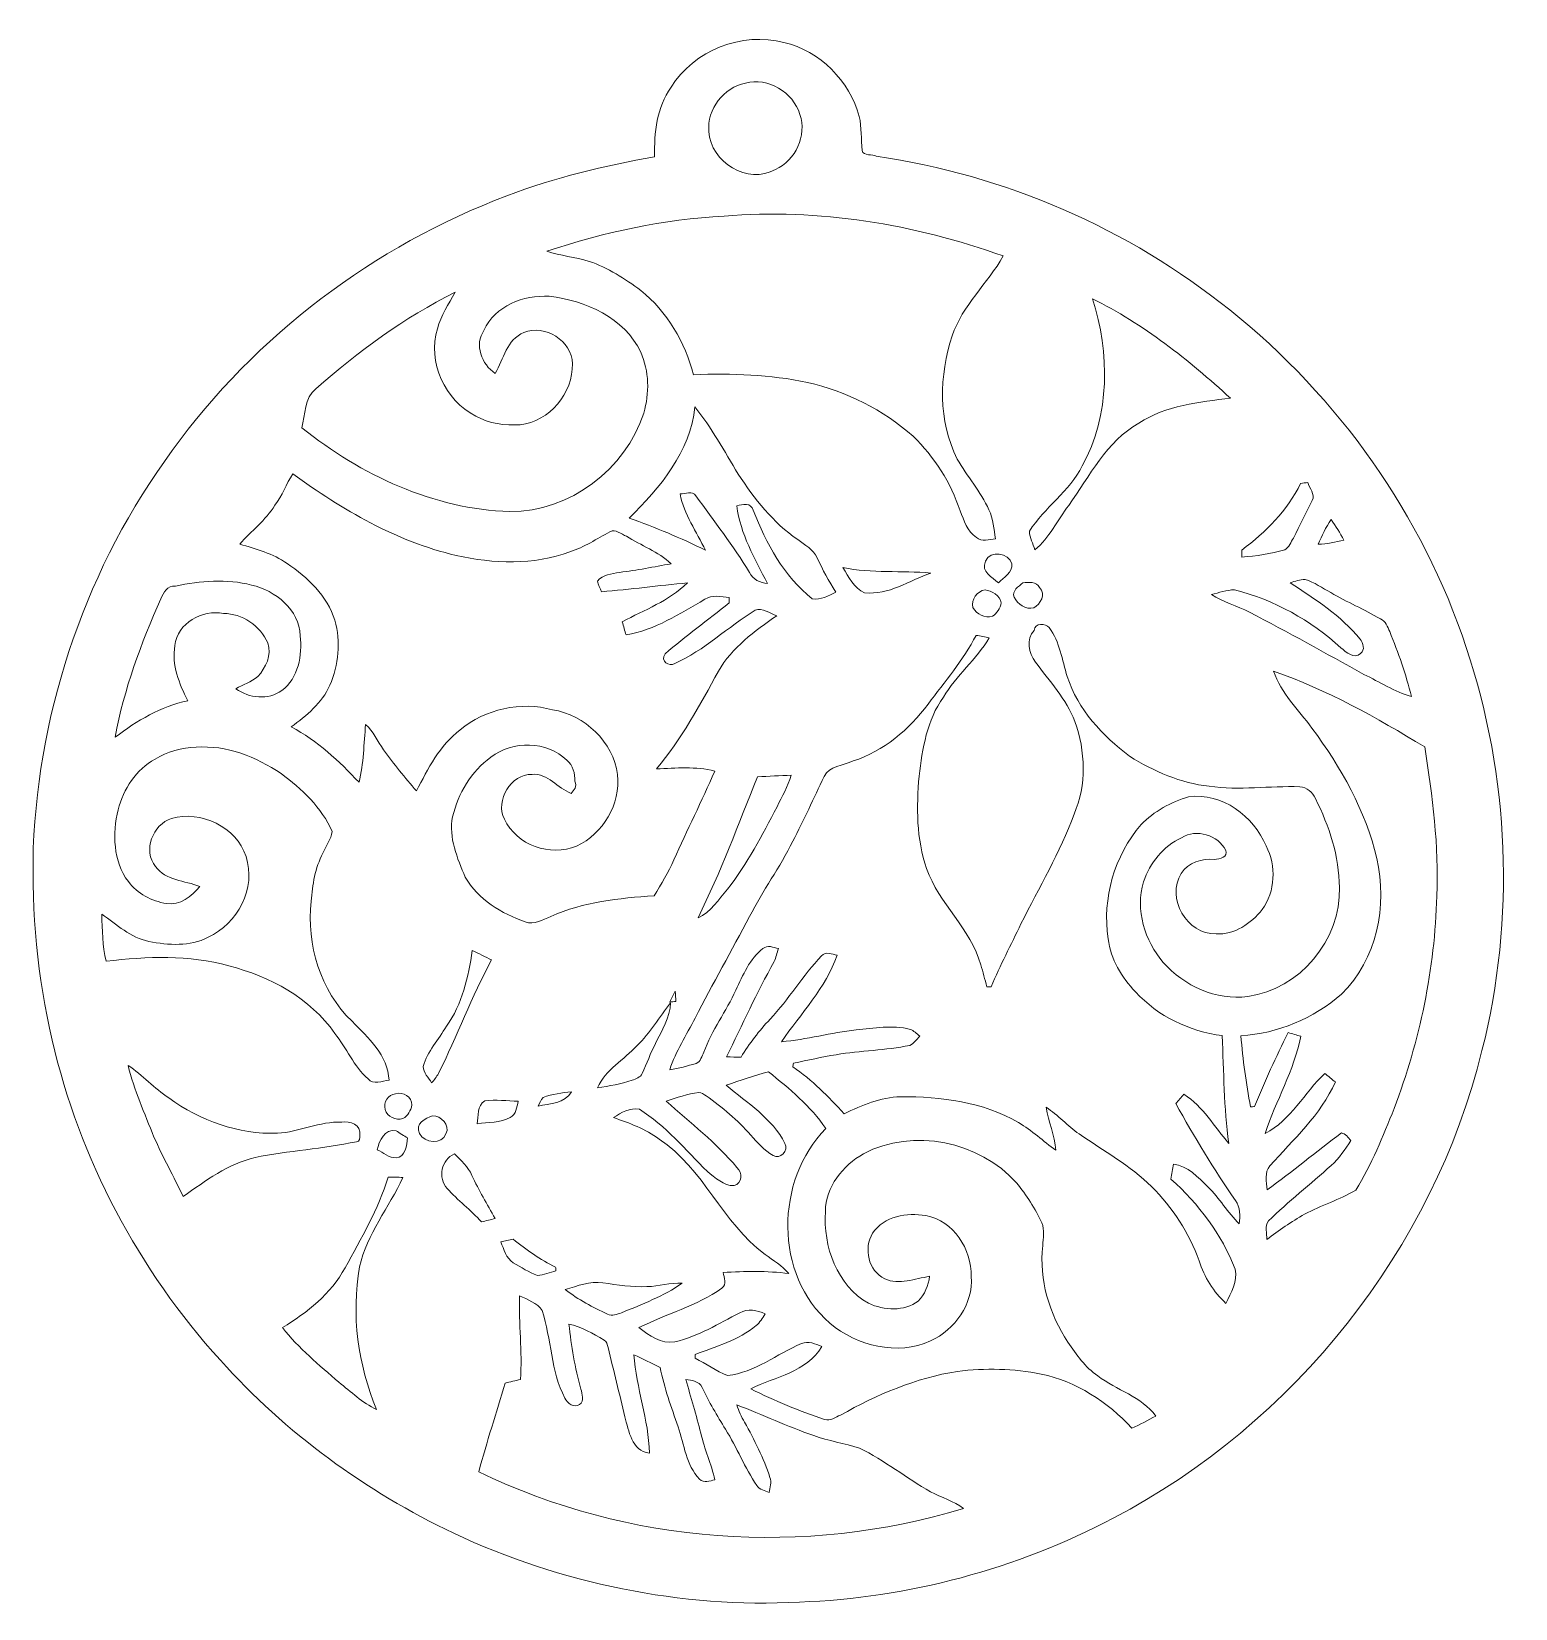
# Model space of a CAD drawing. Header units: centimetres. Extents: x -15.2 to 15.4, y -16.2 to 16.3.
import ezdxf

# ---------------------------------------------------------------- set-up
doc = ezdxf.new("R2010")
doc.units = ezdxf.units.CM
doc.header["$MEASUREMENT"] = 0
doc.layers.add('Layer 1', color=7, linetype='Continuous')

msp = doc.modelspace()

# ---------------------------------------------------------------- linework, layer by layer
at = {"layer": 'Layer 1', "color": 253, "lineweight": 9}
for points, knots in [([(-1.9991, 15.10777), (-1.53308, 15.87329), (-0.5386, 16.25571), (0.32324, 16.02958), (0.32324, 16.02958), (1.0683, 15.85918), (1.66979, 15.23688), (1.87475, 14.5091), (1.87475, 14.5091), (1.92591, 14.27944), (1.90686, 14.04132), (1.93473, 13.80884), (1.93473, 13.80884), (1.95272, 13.68008), (2.15521, 13.74287), (2.22436, 13.69066), (2.22436, 13.69066), (4.87195, 13.30331), (7.41232, 12.20229), (9.49723, 10.52377), (9.49723, 10.52377), (11.73984, 8.7366), (13.46351, 6.29891), (14.36698, 3.57476), (14.36698, 3.57476), (15.25562, 0.91587), (15.37839, -2.00231), (14.68942, -4.72117), (14.68942, -4.72117), (13.684, -8.81657), (10.83073, -12.39586), (7.09834, -14.34601), (7.09834, -14.34601), (5.11114, -15.39129), (2.88899, -15.99594), (0.64356, -16.07392), (0.64356, -16.07392), (-1.79872, -16.20549), (-4.26146, -15.6901), (-6.47409, -14.65716), (-6.47409, -14.65716), (-8.28595, -13.79815), (-9.93413, -12.58812), (-11.27574, -11.09587), (-11.27574, -11.09587), (-12.96308, -9.2392), (-14.17099, -6.94897), (-14.73896, -4.50456), (-14.73896, -4.50456), (-15.03918, -3.21128), (-15.16194, -1.87884), (-15.12526, -0.55274), (-15.12526, -0.55274), (-15.01166, 2.37743), (-14.00519, 5.26668), (-12.26811, 7.62994), (-12.26811, 7.62994), (-10.55184, 10.00484), (-8.11379, 11.83787), (-5.37695, 12.87363), (-5.37695, 12.87363), (-4.39693, 13.25216), (-3.37141, 13.49275), (-2.33953, 13.67972), (-2.33953, 13.67972), (-2.34694, 14.1722), (-2.29826, 14.69678), (-1.9991, 15.10777), (-1.9991, 15.10777), (-1.9991, 15.10777), (-1.9991, 15.10777), (-1.9991, 15.10777)], [0, 0, 0, 0, 0.05263158, 0.05263158, 0.05263158, 0.05263158, 0.10526316, 0.10526316, 0.10526316, 0.10526316, 0.15789474, 0.15789474, 0.15789474, 0.15789474, 0.21052632, 0.21052632, 0.21052632, 0.21052632, 0.26315789, 0.26315789, 0.26315789, 0.26315789, 0.31578947, 0.31578947, 0.31578947, 0.31578947, 0.36842105, 0.36842105, 0.36842105, 0.36842105, 0.42105263, 0.42105263, 0.42105263, 0.42105263, 0.47368421, 0.47368421, 0.47368421, 0.47368421, 0.52631579, 0.52631579, 0.52631579, 0.52631579, 0.57894737, 0.57894737, 0.57894737, 0.57894737, 0.63157895, 0.63157895, 0.63157895, 0.63157895, 0.68421053, 0.68421053, 0.68421053, 0.68421053, 0.73684211, 0.73684211, 0.73684211, 0.73684211, 0.78947368, 0.78947368, 0.78947368, 0.78947368, 0.84210526, 0.84210526, 0.84210526, 0.84210526, 0.89473684, 0.89473684, 0.89473684, 0.89473684, 1, 1, 1, 1]), ([(-0.46981, 15.1942), (-0.91995, 15.10424), (-1.26356, 14.65515), (-1.22122, 14.19725), (-1.22122, 14.19725), (-1.19159, 13.56331), (-0.41689, 13.09411), (0.14791, 13.4169), (0.14791, 13.4169), (0.56665, 13.60282), (0.79913, 14.11576), (0.65097, 14.55108), (0.65097, 14.55108), (0.5148, 15.00229), (-0.0052, 15.32402), (-0.46981, 15.1942), (-0.46981, 15.1942), (-0.46981, 15.1942), (-0.46981, 15.1942), (-0.46981, 15.1942)], [0, 0, 0, 0, 0.16666667, 0.16666667, 0.16666667, 0.16666667, 0.33333333, 0.33333333, 0.33333333, 0.33333333, 0.5, 0.5, 0.5, 0.5, 0.66666667, 0.66666667, 0.66666667, 0.66666667, 1, 1, 1, 1]), ([(-0.90831, 12.45594), (-2.15221, 12.39067), (-3.37776, 12.12291), (-4.55886, 11.7338), (-4.55886, 11.7338), (-4.27487, 11.63502), (-3.96972, 11.62091), (-3.68538, 11.52319), (-3.68538, 11.52319), (-3.29591, 11.39831), (-2.95231, 11.16512), (-2.62457, 10.927), (-2.62457, 10.927), (-2.07742, 10.49167), (-1.71758, 9.85843), (-1.5352, 9.18992), (-1.5352, 9.18992), (-0.75203, 9.22343), (0.03925, 9.19521), (0.80831, 9.03223), (0.80831, 9.03223), (1.60629, 8.84349), (2.36795, 8.47202), (2.98106, 7.92345), (2.98106, 7.92345), (3.42521, 7.50223), (3.75259, 6.96742), (3.9505, 6.38957), (3.9505, 6.38957), (4.02776, 6.18884), (4.0969, 5.968), (4.2867, 5.84206), (4.2867, 5.84206), (4.39323, 5.73481), (4.54916, 5.80431), (4.67969, 5.81172), (4.67969, 5.81172), (4.64265, 6.01245), (4.63171, 6.22447), (4.54316, 6.41179), (4.54316, 6.41179), (4.37172, 6.7868), (4.09162, 7.09759), (3.89123, 7.45602), (3.89123, 7.45602), (3.49365, 8.23707), (3.51658, 9.17616), (3.78469, 9.9939), (3.78469, 9.9939), (3.99812, 10.62114), (4.51741, 11.07058), (4.83668, 11.63608), (4.83668, 11.63608), (3.00294, 12.28978), (1.03796, 12.62315), (-0.90831, 12.45594), (-0.90831, 12.45594), (-0.90831, 12.45594), (-0.90831, 12.45594), (-0.90831, 12.45594)], [0, 0, 0, 0, 0.0625, 0.0625, 0.0625, 0.0625, 0.125, 0.125, 0.125, 0.125, 0.1875, 0.1875, 0.1875, 0.1875, 0.25, 0.25, 0.25, 0.25, 0.3125, 0.3125, 0.3125, 0.3125, 0.375, 0.375, 0.375, 0.375, 0.4375, 0.4375, 0.4375, 0.4375, 0.5, 0.5, 0.5, 0.5, 0.5625, 0.5625, 0.5625, 0.5625, 0.625, 0.625, 0.625, 0.625, 0.6875, 0.6875, 0.6875, 0.6875, 0.75, 0.75, 0.75, 0.75, 0.8125, 0.8125, 0.8125, 0.8125, 0.875, 0.875, 0.875, 0.875, 1, 1, 1, 1]), ([(-9.3076, 8.90311), (-9.55137, 8.71191), (-9.52879, 8.37112), (-9.59793, 8.09631), (-9.59793, 8.09631), (-8.37944, 7.12829), (-6.89213, 6.42026), (-5.31556, 6.37511), (-5.31556, 6.37511), (-4.08896, 6.36946), (-2.93184, 7.23976), (-2.56178, 8.40217), (-2.56178, 8.40217), (-2.44254, 8.80857), (-2.45066, 9.26471), (-2.62352, 9.65453), (-2.62352, 9.65453), (-2.95971, 10.36855), (-3.76158, 10.71956), (-4.50735, 10.80529), (-4.50735, 10.80529), (-5.03793, 10.83598), (-5.61789, 10.61197), (-5.85002, 10.1022), (-5.85002, 10.1022), (-6.05428, 9.81328), (-5.89694, 9.39912), (-5.61966, 9.21814), (-5.61966, 9.21814), (-5.44891, 9.51412), (-5.38189, 9.91453), (-5.03122, 10.05987), (-5.03122, 10.05987), (-4.59096, 10.23449), (-4.04592, 9.89406), (-4.02969, 9.41711), (-4.02969, 9.41711), (-4.01452, 8.81421), (-4.49994, 8.22754), (-5.10707, 8.16087), (-5.10707, 8.16087), (-5.41752, 8.1457), (-5.74631, 8.18133), (-6.01865, 8.34149), (-6.01865, 8.34149), (-6.65612, 8.65828), (-7.02054, 9.45309), (-6.80711, 10.13924), (-6.80711, 10.13924), (-6.73973, 10.41265), (-6.57674, 10.64301), (-6.44586, 10.88749), (-6.44586, 10.88749), (-7.48903, 10.37031), (-8.43588, 9.67111), (-9.3076, 8.90311), (-9.3076, 8.90311), (-9.3076, 8.90311), (-9.3076, 8.90311), (-9.3076, 8.90311)], [0, 0, 0, 0, 0.0625, 0.0625, 0.0625, 0.0625, 0.125, 0.125, 0.125, 0.125, 0.1875, 0.1875, 0.1875, 0.1875, 0.25, 0.25, 0.25, 0.25, 0.3125, 0.3125, 0.3125, 0.3125, 0.375, 0.375, 0.375, 0.375, 0.4375, 0.4375, 0.4375, 0.4375, 0.5, 0.5, 0.5, 0.5, 0.5625, 0.5625, 0.5625, 0.5625, 0.625, 0.625, 0.625, 0.625, 0.6875, 0.6875, 0.6875, 0.6875, 0.75, 0.75, 0.75, 0.75, 0.8125, 0.8125, 0.8125, 0.8125, 0.875, 0.875, 0.875, 0.875, 1, 1, 1, 1]), ([(6.67042, 10.75661), (7.03625, 9.63971), (7.03414, 8.36054), (6.46405, 7.31349), (6.46405, 7.31349), (6.20123, 6.78786), (5.68265, 6.45942), (5.37361, 5.96835), (5.37361, 5.96835), (5.37714, 5.8343), (5.44946, 5.71329), (5.48897, 5.587), (5.48897, 5.587), (5.78389, 5.83641), (5.95534, 6.1966), (6.18359, 6.50211), (6.18359, 6.50211), (6.6161, 7.10218), (6.95617, 7.82008), (7.62822, 8.19473), (7.62822, 8.19473), (8.18771, 8.5648), (8.86858, 8.62936), (9.51593, 8.70697), (9.51593, 8.70697), (8.65127, 9.49225), (7.72382, 10.23873), (6.67042, 10.75661), (6.67042, 10.75661), (6.67042, 10.75661), (6.67042, 10.75661), (6.67042, 10.75661)], [0, 0, 0, 0, 0.11111111, 0.11111111, 0.11111111, 0.11111111, 0.22222222, 0.22222222, 0.22222222, 0.22222222, 0.33333333, 0.33333333, 0.33333333, 0.33333333, 0.44444444, 0.44444444, 0.44444444, 0.44444444, 0.55555556, 0.55555556, 0.55555556, 0.55555556, 0.66666667, 0.66666667, 0.66666667, 0.66666667, 0.77777778, 0.77777778, 0.77777778, 0.77777778, 1, 1, 1, 1]), ([(-1.51262, 8.53164), (-1.59693, 7.60242), (-2.22946, 6.86758), (-2.86305, 6.23929), (-2.86305, 6.23929), (-2.32648, 6.05126), (-1.80119, 5.83148), (-1.29178, 5.57853), (-1.29178, 5.57853), (-1.48087, 5.95777), (-1.72676, 6.31725), (-1.81601, 6.73776), (-1.81601, 6.73776), (-1.70735, 6.73811), (-1.56271, 6.81361), (-1.49039, 6.70072), (-1.49039, 6.70072), (-1.11257, 6.18108), (-0.72663, 5.66673), (-0.38444, 5.12239), (-0.38444, 5.12239), (-0.31635, 4.97493), (-0.16854, 4.90755), (-0.0119, 4.8945), (-0.0119, 4.8945), (-0.28742, 5.39897), (-0.56576, 5.91438), (-0.64937, 6.49258), (-0.64937, 6.49258), (-0.52802, 6.52821), (-0.35127, 6.56243), (-0.30718, 6.40121), (-0.30718, 6.40121), (-0.04506, 5.71576), (0.32465, 5.04513), (0.90532, 4.57911), (0.90532, 4.57911), (1.07359, 4.55089), (1.24751, 4.63732), (1.39392, 4.7167), (1.39392, 4.7167), (1.24646, 4.94142), (1.11981, 5.17813), (1.00586, 5.4212), (1.00586, 5.4212), (0.92825, 5.59547), (0.75292, 5.68895), (0.60687, 5.79655), (0.60687, 5.79655), (0.09993, 6.14404), (-0.28531, 6.63687), (-0.61762, 7.14698), (-0.61762, 7.14698), (-0.90655, 7.61406), (-1.16231, 8.10548), (-1.51262, 8.53164), (-1.51262, 8.53164), (-1.51262, 8.53164), (-1.51262, 8.53164), (-1.51262, 8.53164)], [0, 0, 0, 0, 0.0625, 0.0625, 0.0625, 0.0625, 0.125, 0.125, 0.125, 0.125, 0.1875, 0.1875, 0.1875, 0.1875, 0.25, 0.25, 0.25, 0.25, 0.3125, 0.3125, 0.3125, 0.3125, 0.375, 0.375, 0.375, 0.375, 0.4375, 0.4375, 0.4375, 0.4375, 0.5, 0.5, 0.5, 0.5, 0.5625, 0.5625, 0.5625, 0.5625, 0.625, 0.625, 0.625, 0.625, 0.6875, 0.6875, 0.6875, 0.6875, 0.75, 0.75, 0.75, 0.75, 0.8125, 0.8125, 0.8125, 0.8125, 0.875, 0.875, 0.875, 0.875, 1, 1, 1, 1]), ([(-10.1532, 6.50281), (-10.34617, 6.19554), (-10.63933, 5.974), (-10.87569, 5.70342), (-10.87569, 5.70342), (-10.54091, 5.60499), (-10.1913, 5.51221), (-9.90414, 5.30478), (-9.90414, 5.30478), (-9.47728, 5.02114), (-9.07512, 4.63803), (-8.91883, 4.13603), (-8.91883, 4.13603), (-8.79607, 3.69717), (-8.84192, 3.21492), (-9.02326, 2.79865), (-9.02326, 2.79865), (-9.18201, 2.42999), (-9.50656, 2.17705), (-9.8156, 1.93998), (-9.8156, 1.93998), (-9.27514, 1.66094), (-8.83558, 1.2369), (-8.42, 0.80051), (-8.42, 0.80051), (-8.32616, 1.19104), (-8.32475, 1.59497), (-8.28595, 1.99219), (-8.28595, 1.99219), (-8.12261, 1.85038), (-8.04254, 1.64083), (-7.91589, 1.46973), (-7.91589, 1.46973), (-7.70563, 1.17622), (-7.47668, 0.89576), (-7.23961, 0.62377), (-7.23961, 0.62377), (-7.00219, 1.08062), (-6.76336, 1.56251), (-6.34109, 1.87966), (-6.34109, 1.87966), (-5.82251, 2.31287), (-5.09226, 2.47268), (-4.43926, 2.29417), (-4.43926, 2.29417), (-3.77781, 2.18834), (-3.18796, 1.63377), (-3.10224, 0.96032), (-3.10224, 0.96032), (-3.03521, 0.35354), (-3.39681, -0.25853), (-3.94608, -0.51217), (-3.94608, -0.51217), (-4.4883, -0.73972), (-5.17692, -0.49207), (-5.43127, 0.03957), (-5.43127, 0.03957), (-5.62319, 0.42974), (-5.30075, 0.97302), (-4.86189, 0.9642), (-4.86189, 0.9642), (-4.53451, 0.99136), (-4.33484, 0.67916), (-4.05897, 0.57403), (-4.05897, 0.57403), (-3.99335, 0.63576), (-3.92879, 0.71831), (-3.98065, 0.82238), (-3.98065, 0.82238), (-3.97677, 0.97972), (-4.01522, 1.154), (-4.1454, 1.25524), (-4.1454, 1.25524), (-4.55497, 1.66023), (-5.26088, 1.66376), (-5.7075, 1.31592), (-5.7075, 1.31592), (-6.11143, 1.02841), (-6.38377, 0.57262), (-6.49631, 0.09319), (-6.49631, 0.09319), (-6.58345, -0.34355), (-6.39894, -0.76088), (-6.2342, -1.15282), (-6.2342, -1.15282), (-5.97208, -1.61178), (-5.48913, -1.90212), (-5.00089, -2.07145), (-5.00089, -2.07145), (-4.81815, -2.14412), (-4.6407, -2.02206), (-4.47525, -1.96068), (-4.47525, -1.96068), (-3.8085, -1.658), (-3.07013, -1.58497), (-2.34835, -1.53347), (-2.34835, -1.53347), (-2.1963, -1.2964), (-2.06189, -1.0484), (-1.94089, -0.7944), (-1.94089, -0.7944), (-1.6689, -0.18303), (-1.36763, 0.41563), (-1.10199, 1.02946), (-1.10199, 1.02946), (-1.49322, 1.13918), (-1.90032, 1.08732), (-2.30037, 1.07885), (-2.30037, 1.07885), (-1.78391, 1.68598), (-1.40573, 2.39225), (-1.02473, 3.08757), (-1.02473, 3.08757), (-0.74603, 3.57723), (-0.27719, 3.91378), (0.17472, 4.23057), (0.17472, 4.23057), (0.03219, 4.27502), (-0.11774, 4.39708), (-0.27049, 4.34593), (-0.27049, 4.34593), (-0.8307, 3.99562), (-1.31612, 3.52043), (-1.92219, 3.24526), (-1.92219, 3.24526), (-2.03967, 3.17224), (-2.22876, 3.29712), (-2.12398, 3.44493), (-2.12398, 3.44493), (-1.69994, 3.81253), (-1.24098, 4.13779), (-0.80742, 4.4941), (-0.80742, 4.4941), (-0.80636, 4.52161), (-0.80389, 4.57594), (-0.80248, 4.6031), (-0.80248, 4.6031), (-0.96899, 4.62392), (-1.15349, 4.66731), (-1.30377, 4.56853), (-1.30377, 4.56853), (-1.81636, 4.27149), (-2.33353, 3.93847), (-2.92655, 3.8337), (-2.92655, 3.8337), (-2.95054, 3.92295), (-2.98017, 4.01608), (-3.00346, 4.10357), (-3.00346, 4.10357), (-2.54661, 4.35404), (-2.04214, 4.53078), (-1.6629, 4.90508), (-1.6629, 4.90508), (-2.25345, 4.85393), (-2.84047, 4.76997), (-3.43138, 4.72481), (-3.43138, 4.72481), (-3.46242, 4.79607), (-3.4977, 4.86628), (-3.51499, 4.94212), (-3.51499, 4.94212), (-3.40704, 5.08041), (-3.21971, 5.09311), (-3.06026, 5.12274), (-3.06026, 5.12274), (-2.7043, 5.16684), (-2.35223, 5.23387), (-1.99981, 5.29984), (-1.99981, 5.29984), (-2.26439, 5.55102), (-2.61505, 5.6759), (-2.92056, 5.8664), (-2.92056, 5.8664), (-3.02709, 5.90238), (-3.14104, 6.03044), (-3.25816, 5.95953), (-3.25816, 5.95953), (-3.52804, 5.81384), (-3.78662, 5.63956), (-4.08225, 5.54643), (-4.08225, 5.54643), (-4.82838, 5.26562), (-5.65494, 5.29878), (-6.42258, 5.472), (-6.42258, 5.472), (-7.65695, 5.75598), (-8.76996, 6.41356), (-9.78385, 7.15192), (-9.78385, 7.15192), (-9.91896, 6.94202), (-10.00398, 6.70425), (-10.1532, 6.50281), (-10.1532, 6.50281), (-10.1532, 6.50281), (-10.1532, 6.50281), (-10.1532, 6.50281)], [0, 0, 0, 0, 0.02, 0.02, 0.02, 0.02, 0.04, 0.04, 0.04, 0.04, 0.06, 0.06, 0.06, 0.06, 0.08, 0.08, 0.08, 0.08, 0.1, 0.1, 0.1, 0.1, 0.12, 0.12, 0.12, 0.12, 0.14, 0.14, 0.14, 0.14, 0.16, 0.16, 0.16, 0.16, 0.18, 0.18, 0.18, 0.18, 0.2, 0.2, 0.2, 0.2, 0.22, 0.22, 0.22, 0.22, 0.24, 0.24, 0.24, 0.24, 0.26, 0.26, 0.26, 0.26, 0.28, 0.28, 0.28, 0.28, 0.3, 0.3, 0.3, 0.3, 0.32, 0.32, 0.32, 0.32, 0.34, 0.34, 0.34, 0.34, 0.36, 0.36, 0.36, 0.36, 0.38, 0.38, 0.38, 0.38, 0.4, 0.4, 0.4, 0.4, 0.42, 0.42, 0.42, 0.42, 0.44, 0.44, 0.44, 0.44, 0.46, 0.46, 0.46, 0.46, 0.48, 0.48, 0.48, 0.48, 0.5, 0.5, 0.5, 0.5, 0.52, 0.52, 0.52, 0.52, 0.54, 0.54, 0.54, 0.54, 0.56, 0.56, 0.56, 0.56, 0.58, 0.58, 0.58, 0.58, 0.6, 0.6, 0.6, 0.6, 0.62, 0.62, 0.62, 0.62, 0.64, 0.64, 0.64, 0.64, 0.66, 0.66, 0.66, 0.66, 0.68, 0.68, 0.68, 0.68, 0.7, 0.7, 0.7, 0.7, 0.72, 0.72, 0.72, 0.72, 0.74, 0.74, 0.74, 0.74, 0.76, 0.76, 0.76, 0.76, 0.78, 0.78, 0.78, 0.78, 0.8, 0.8, 0.8, 0.8, 0.82, 0.82, 0.82, 0.82, 0.84, 0.84, 0.84, 0.84, 0.86, 0.86, 0.86, 0.86, 0.88, 0.88, 0.88, 0.88, 0.9, 0.9, 0.9, 0.9, 0.92, 0.92, 0.92, 0.92, 0.94, 0.94, 0.94, 0.94, 0.96, 0.96, 0.96, 0.96, 1, 1, 1, 1]), ([(10.95562, 6.95084), (10.68645, 6.39274), (10.23842, 5.95036), (9.7477, 5.58277), (9.7477, 5.58277), (9.74594, 5.53373), (9.74488, 5.48469), (9.74382, 5.43566), (9.74382, 5.43566), (10.04298, 5.46106), (10.34249, 5.50375), (10.63106, 5.58876), (10.63106, 5.58876), (10.72067, 5.63956), (10.75841, 5.74469), (10.80745, 5.82936), (10.80745, 5.82936), (10.9348, 6.08795), (11.07062, 6.343), (11.19515, 6.60335), (11.19515, 6.60335), (11.2643, 6.73), (11.13306, 6.85524), (11.10766, 6.97518), (11.10766, 6.97518), (11.05651, 6.96707), (11.00606, 6.95895), (10.95562, 6.95084), (10.95562, 6.95084), (10.95562, 6.95084), (10.95562, 6.95084), (10.95562, 6.95084)], [0, 0, 0, 0, 0.11111111, 0.11111111, 0.11111111, 0.11111111, 0.22222222, 0.22222222, 0.22222222, 0.22222222, 0.33333333, 0.33333333, 0.33333333, 0.33333333, 0.44444444, 0.44444444, 0.44444444, 0.44444444, 0.55555556, 0.55555556, 0.55555556, 0.55555556, 0.66666667, 0.66666667, 0.66666667, 0.66666667, 0.77777778, 0.77777778, 0.77777778, 0.77777778, 1, 1, 1, 1]), ([(11.58356, 6.20824), (11.4742, 6.05161), (11.39659, 5.87628), (11.31933, 5.70271), (11.31933, 5.70271), (11.49889, 5.70306), (11.67493, 5.74363), (11.8485, 5.78703), (11.8485, 5.78703), (11.77124, 5.93413), (11.6781, 6.07207), (11.58356, 6.20824), (11.58356, 6.20824), (11.58356, 6.20824), (11.58356, 6.20824), (11.58356, 6.20824)], [0, 0, 0, 0, 0.2, 0.2, 0.2, 0.2, 0.4, 0.4, 0.4, 0.4, 0.6, 0.6, 0.6, 0.6, 1, 1, 1, 1]), ([(4.47402, 5.35099), (4.37066, 5.13121), (4.61301, 5.02326), (4.73825, 4.90649), (4.73825, 4.90649), (4.84549, 5.01656), (5.03142, 5.11992), (5.01553, 5.29913), (5.01553, 5.29913), (4.95062, 5.52668), (4.56645, 5.59159), (4.47402, 5.35099), (4.47402, 5.35099), (4.47402, 5.35099), (4.47402, 5.35099), (4.47402, 5.35099)], [0, 0, 0, 0, 0.2, 0.2, 0.2, 0.2, 0.4, 0.4, 0.4, 0.4, 0.6, 0.6, 0.6, 0.6, 1, 1, 1, 1]), ([(1.53397, 5.22082), (1.65991, 5.03243), (1.76116, 4.7929), (1.98376, 4.70329), (1.98376, 4.70329), (2.47872, 4.64649), (2.89922, 4.95518), (3.34654, 5.10863), (3.34654, 5.10863), (2.74294, 5.16085), (2.13263, 5.10193), (1.53397, 5.22082), (1.53397, 5.22082), (1.53397, 5.22082), (1.53397, 5.22082), (1.53397, 5.22082)], [0, 0, 0, 0, 0.2, 0.2, 0.2, 0.2, 0.4, 0.4, 0.4, 0.4, 0.6, 0.6, 0.6, 0.6, 1, 1, 1, 1]), ([(-12.19932, 4.84158), (-12.37147, 4.85675), (-12.44203, 4.70294), (-12.49953, 4.57735), (-12.49953, 4.57735), (-12.90593, 3.66366), (-13.26118, 2.71892), (-13.43933, 1.73184), (-13.43933, 1.73184), (-12.9913, 2.06945), (-12.50306, 2.3612), (-11.94849, 2.48009), (-11.94849, 2.48009), (-12.12171, 2.83004), (-12.28292, 3.21633), (-12.20955, 3.61603), (-12.20955, 3.61603), (-12.1651, 4.08064), (-11.6451, 4.36145), (-11.21154, 4.27573), (-11.21154, 4.27573), (-10.82348, 4.27819), (-10.45236, 4.02455), (-10.30208, 3.6693), (-10.30208, 3.6693), (-10.21212, 3.42024), (-10.33981, 3.15918), (-10.50669, 2.9768), (-10.50669, 2.9768), (-10.63757, 2.86391), (-10.8062, 2.80888), (-10.95719, 2.72844), (-10.95719, 2.72844), (-10.68272, 2.52983), (-10.29361, 2.48891), (-10.00892, 2.69105), (-10.00892, 2.69105), (-9.67024, 2.94752), (-9.58806, 3.41812), (-9.63039, 3.81711), (-9.63039, 3.81711), (-9.65156, 4.35545), (-10.14121, 4.74704), (-10.63298, 4.86239), (-10.63298, 4.86239), (-11.14486, 4.99292), (-11.68744, 4.95165), (-12.19932, 4.84158), (-12.19932, 4.84158), (-12.19932, 4.84158), (-12.19932, 4.84158), (-12.19932, 4.84158)], [0, 0, 0, 0, 0.07142857, 0.07142857, 0.07142857, 0.07142857, 0.14285714, 0.14285714, 0.14285714, 0.14285714, 0.21428571, 0.21428571, 0.21428571, 0.21428571, 0.28571429, 0.28571429, 0.28571429, 0.28571429, 0.35714286, 0.35714286, 0.35714286, 0.35714286, 0.42857143, 0.42857143, 0.42857143, 0.42857143, 0.5, 0.5, 0.5, 0.5, 0.57142857, 0.57142857, 0.57142857, 0.57142857, 0.64285714, 0.64285714, 0.64285714, 0.64285714, 0.71428571, 0.71428571, 0.71428571, 0.71428571, 0.78571429, 0.78571429, 0.78571429, 0.78571429, 0.85714286, 0.85714286, 0.85714286, 0.85714286, 1, 1, 1, 1]), ([(5.24238, 4.90684), (5.157, 4.831), (5.0046, 4.74457), (5.06386, 4.6091), (5.06386, 4.6091), (5.1316, 4.46587), (5.29706, 4.34805), (5.46322, 4.39391), (5.46322, 4.39391), (5.60468, 4.46905), (5.72145, 4.67084), (5.5821, 4.80842), (5.5821, 4.80842), (5.52778, 4.9386), (5.35033, 4.92237), (5.24238, 4.90684), (5.24238, 4.90684), (5.24238, 4.90684), (5.24238, 4.90684), (5.24238, 4.90684)], [0, 0, 0, 0, 0.16666667, 0.16666667, 0.16666667, 0.16666667, 0.33333333, 0.33333333, 0.33333333, 0.33333333, 0.5, 0.5, 0.5, 0.5, 0.66666667, 0.66666667, 0.66666667, 0.66666667, 1, 1, 1, 1]), ([(10.74395, 4.91002), (11.25583, 4.56959), (11.78535, 4.23092), (12.17905, 3.74938), (12.17905, 3.74938), (12.24396, 3.67036), (12.29053, 3.52431), (12.19104, 3.45587), (12.19104, 3.45587), (12.06263, 3.31617), (11.89365, 3.4848), (11.78641, 3.56946), (11.78641, 3.56946), (11.16869, 4.14167), (10.41199, 4.55195), (9.59776, 4.76256), (9.59776, 4.76256), (9.43443, 4.76185), (9.27675, 4.70435), (9.1201, 4.66413), (9.1201, 4.66413), (9.36705, 4.51456), (9.6468, 4.43306), (9.90293, 4.30183), (9.90293, 4.30183), (10.69915, 3.89473), (11.47632, 3.45199), (12.26089, 3.02336), (12.26089, 3.02336), (12.58227, 2.86356), (12.8906, 2.66882), (13.23703, 2.56546), (13.23703, 2.56546), (13.12837, 3.02407), (12.96363, 3.46645), (12.79147, 3.90425), (12.79147, 3.90425), (12.74914, 4.00514), (12.70398, 4.11698), (12.5978, 4.16636), (12.5978, 4.16636), (12.26724, 4.3618), (11.91129, 4.50962), (11.58074, 4.70506), (11.58074, 4.70506), (11.40647, 4.80031), (11.23995, 4.91919), (11.04875, 4.97705), (11.04875, 4.97705), (10.94256, 4.96823), (10.84343, 4.94283), (10.74395, 4.91002), (10.74395, 4.91002), (10.74395, 4.91002), (10.74395, 4.91002), (10.74395, 4.91002)], [0, 0, 0, 0, 0.06666667, 0.06666667, 0.06666667, 0.06666667, 0.13333333, 0.13333333, 0.13333333, 0.13333333, 0.2, 0.2, 0.2, 0.2, 0.26666667, 0.26666667, 0.26666667, 0.26666667, 0.33333333, 0.33333333, 0.33333333, 0.33333333, 0.4, 0.4, 0.4, 0.4, 0.46666667, 0.46666667, 0.46666667, 0.46666667, 0.53333333, 0.53333333, 0.53333333, 0.53333333, 0.6, 0.6, 0.6, 0.6, 0.66666667, 0.66666667, 0.66666667, 0.66666667, 0.73333333, 0.73333333, 0.73333333, 0.73333333, 0.8, 0.8, 0.8, 0.8, 0.86666667, 0.86666667, 0.86666667, 0.86666667, 1, 1, 1, 1]), ([(4.46308, 4.76256), (4.29904, 4.7354), (4.17134, 4.56747), (4.21367, 4.39779), (4.21367, 4.39779), (4.28775, 4.25915), (4.4585, 4.17836), (4.61443, 4.21858), (4.61443, 4.21858), (4.70686, 4.28137), (4.77494, 4.38262), (4.7954, 4.49268), (4.7954, 4.49268), (4.77071, 4.64579), (4.60103, 4.74421), (4.46308, 4.76256), (4.46308, 4.76256), (4.46308, 4.76256), (4.46308, 4.76256), (4.46308, 4.76256)], [0, 0, 0, 0, 0.16666667, 0.16666667, 0.16666667, 0.16666667, 0.33333333, 0.33333333, 0.33333333, 0.33333333, 0.5, 0.5, 0.5, 0.5, 0.66666667, 0.66666667, 0.66666667, 0.66666667, 1, 1, 1, 1]), ([(5.47274, 3.92824), (5.30059, 3.7455), (5.35985, 3.46046), (5.49709, 3.27595), (5.49709, 3.27595), (5.79024, 2.88508), (6.13103, 2.51501), (6.312, 2.05428), (6.312, 2.05428), (6.5272, 1.44398), (6.55718, 0.74654), (6.29472, 0.14505), (6.29472, 0.14505), (6.00262, -0.64094), (5.57611, -1.36554), (5.20109, -2.11273), (5.20109, -2.11273), (4.99543, -2.54382), (4.77424, -2.96751), (4.58514, -3.40636), (4.58514, -3.40636), (4.56328, -3.40672), (4.51953, -3.40742), (4.49766, -3.40777), (4.49766, -3.40777), (4.4585, -3.25608), (4.41829, -3.10368), (4.37559, -2.95375), (4.37559, -2.95375), (4.16005, -2.21186), (3.51729, -1.69645), (3.25694, -0.97572), (3.25694, -0.97572), (3.04774, -0.36436), (3.05021, 0.29428), (3.10418, 0.93069), (3.10418, 0.93069), (3.17086, 1.4916), (3.26681, 2.08286), (3.60478, 2.55205), (3.60478, 2.55205), (3.87112, 2.99726), (4.27893, 3.33381), (4.55022, 3.77443), (4.55022, 3.77443), (4.4592, 3.79277), (4.36854, 3.80971), (4.27788, 3.82593), (4.27788, 3.82593), (4.01188, 3.31299), (3.63406, 2.87061), (3.28904, 2.41024), (3.28904, 2.41024), (2.8971, 1.88742), (2.375, 1.44151), (1.74528, 1.23972), (1.74528, 1.23972), (1.54914, 1.14024), (1.25492, 1.14482), (1.14768, 0.9194), (1.14768, 0.9194), (0.93425, 0.4749), (0.73669, 0.02228), (0.50527, -0.41375), (0.50527, -0.41375), (0.23716, -0.94574), (-0.10962, -1.43292), (-0.38549, -1.96068), (-0.38549, -1.96068), (-0.75274, -2.66094), (-1.14114, -3.34957), (-1.50486, -4.0516), (-1.50486, -4.0516), (-1.68477, -4.40226), (-1.90456, -4.73634), (-2.02521, -5.11487), (-2.02521, -5.11487), (-1.84176, -5.08559), (-1.66114, -5.04078), (-1.48404, -4.98399), (-1.48404, -4.98399), (-1.38562, -4.95047), (-1.36833, -4.83511), (-1.32776, -4.75292), (-1.32776, -4.75292), (-1.15808, -4.30207), (-0.8628, -3.91436), (-0.66736, -3.47551), (-0.66736, -3.47551), (-0.51884, -3.17141), (-0.38585, -2.83239), (-0.10856, -2.62108), (-0.10856, -2.62108), (-0.01684, -2.53818), (0.10804, -2.60027), (0.21141, -2.62143), (0.21141, -2.62143), (0.18036, -2.70998), (0.1592, -2.80417), (0.11898, -2.89025), (0.11898, -2.89025), (-0.23204, -3.53089), (-0.53966, -4.19448), (-0.85645, -4.85205), (-0.85645, -4.85205), (-0.75803, -4.8531), (-0.65925, -4.85416), (-0.56047, -4.85488), (-0.56047, -4.85488), (-0.38232, -4.579), (-0.19323, -4.31018), (0.03854, -4.07594), (0.03854, -4.07594), (0.42096, -3.66495), (0.71447, -3.18059), (1.09653, -2.7696), (1.09653, -2.7696), (1.18296, -2.67611), (1.31384, -2.73573), (1.41755, -2.7569), (1.41755, -2.7569), (1.18366, -3.43564), (0.67284, -3.95987), (0.27103, -4.53913), (0.27103, -4.53913), (0.78926, -4.49645), (1.29161, -4.35004), (1.80843, -4.29466), (1.80843, -4.29466), (2.17639, -4.26079), (2.55315, -4.18988), (2.91792, -4.28443), (2.91792, -4.28443), (2.9987, -4.30665), (3.05374, -4.37544), (3.11653, -4.42695), (3.11653, -4.42695), (3.05338, -4.49327), (2.99976, -4.57512), (2.91545, -4.61605), (2.91545, -4.61605), (2.4145, -4.71552), (1.90156, -4.72188), (1.3985, -4.80583), (1.3985, -4.80583), (1.10323, -4.85346), (0.81113, -4.91837), (0.51938, -4.98222), (0.51938, -4.98222), (0.5155, -5.00092), (0.50809, -5.03831), (0.50456, -5.05736), (0.50456, -5.05736), (0.9025, -5.32443), (1.23834, -5.6698), (1.5629, -6.0201), (1.5629, -6.0201), (1.92838, -5.84583), (2.31326, -5.68355), (2.72354, -5.67121), (2.72354, -5.67121), (3.55433, -5.66838), (4.42393, -5.77351), (5.15135, -6.20461), (5.15135, -6.20461), (5.429, -6.36336), (5.65866, -6.59019), (5.92112, -6.77117), (5.92112, -6.77117), (5.88232, -6.47025), (5.77719, -6.1852), (5.71969, -5.88887), (5.71969, -5.88887), (5.96275, -6.05009), (6.15925, -6.27058), (6.39879, -6.43673), (6.39879, -6.43673), (6.90149, -6.78951), (7.45006, -7.08796), (7.89104, -7.52188), (7.89104, -7.52188), (8.32354, -7.95156), (8.66008, -8.47579), (8.86788, -9.04941), (8.86788, -9.04941), (8.97406, -9.38208), (9.1628, -9.68934), (9.42068, -9.92606), (9.42068, -9.92606), (9.51699, -9.70451), (9.67467, -9.47626), (9.60695, -9.22403), (9.60695, -9.22403), (9.3406, -8.50118), (8.85341, -7.88136), (8.28897, -7.3656), (8.28897, -7.3656), (8.30342, -7.26082), (8.32177, -7.15993), (8.33871, -7.05692), (8.33871, -7.05692), (8.6368, -7.09925), (8.84459, -7.32997), (9.04815, -7.52893), (9.04815, -7.52893), (9.28733, -7.76106), (9.45702, -8.05387), (9.69372, -8.28811), (9.69372, -8.28811), (9.7156, -8.12688), (9.71737, -7.94556), (9.61647, -7.80975), (9.61647, -7.80975), (9.17021, -7.16734), (8.76698, -6.49565), (8.3881, -5.81197), (8.3881, -5.81197), (8.44349, -5.74846), (8.49887, -5.68532), (8.55426, -5.62182), (8.55426, -5.62182), (8.95325, -5.86947), (9.17797, -6.28927), (9.47994, -6.63182), (9.47994, -6.63182), (9.372, -5.89734), (9.37976, -5.15402), (9.34166, -4.41426), (9.34166, -4.41426), (8.66962, -4.32217), (8.02015, -4.01843), (7.56013, -3.51326), (7.56013, -3.51326), (7.26874, -3.21481), (7.05213, -2.83945), (6.99427, -2.42211), (6.99427, -2.42211), (6.87362, -1.58921), (7.1188, -0.70585), (7.67584, -0.07085), (7.67584, -0.07085), (7.94078, 0.20361), (8.28685, 0.39729), (8.65268, 0.50065), (8.65268, 0.50065), (9.34307, 0.59943), (9.98724, 0.10342), (10.24794, -0.51006), (10.24794, -0.51006), (10.46102, -0.91716), (10.43562, -1.44598), (10.16645, -1.82027), (10.16645, -1.82027), (9.93327, -2.09826), (9.60024, -2.35085), (9.21642, -2.31522), (9.21642, -2.31522), (8.61882, -2.34097), (8.18067, -1.57968), (8.50169, -1.0745), (8.50169, -1.0745), (8.64245, -0.84379), (8.92891, -0.76441), (9.18607, -0.78558), (9.18607, -0.78558), (9.28662, -0.78452), (9.47712, -0.73337), (9.41504, -0.59931), (9.41504, -0.59931), (9.26016, -0.28781), (8.8079, -0.1474), (8.5084, -0.33896), (8.5084, -0.33896), (8.13056, -0.51323), (7.85717, -0.86037), (7.72347, -1.24807), (7.72347, -1.24807), (7.54567, -1.82592), (7.74992, -2.45916), (8.13127, -2.90754), (8.13127, -2.90754), (8.5592, -3.39119), (9.21748, -3.69882), (9.87047, -3.60674), (9.87047, -3.60674), (10.93798, -3.46492), (11.79064, -2.43658), (11.75501, -1.36413), (11.75501, -1.36413), (11.75078, -0.72419), (11.54758, -0.10013), (11.26077, 0.46678), (11.26077, 0.46678), (11.20468, 0.59802), (11.08544, 0.69785), (10.94045, 0.70879), (10.94045, 0.70879), (10.31885, 0.73137), (9.69372, 0.62977), (9.07425, 0.71902), (9.07425, 0.71902), (8.48758, 0.78464), (7.93372, 1.02594), (7.43807, 1.33815), (7.43807, 1.33815), (6.88068, 1.76077), (6.37268, 2.29982), (6.15466, 2.97786), (6.15466, 2.97786), (6.04565, 3.31829), (6.00226, 3.69117), (5.78107, 3.98504), (5.78107, 3.98504), (5.70734, 4.07923), (5.48862, 4.08946), (5.47274, 3.92824), (5.47274, 3.92824), (5.47274, 3.92824), (5.47274, 3.92824), (5.47274, 3.92824)], [0, 0, 0, 0, 0.01234568, 0.01234568, 0.01234568, 0.01234568, 0.02469136, 0.02469136, 0.02469136, 0.02469136, 0.03703704, 0.03703704, 0.03703704, 0.03703704, 0.04938272, 0.04938272, 0.04938272, 0.04938272, 0.0617284, 0.0617284, 0.0617284, 0.0617284, 0.07407407, 0.07407407, 0.07407407, 0.07407407, 0.08641975, 0.08641975, 0.08641975, 0.08641975, 0.09876543, 0.09876543, 0.09876543, 0.09876543, 0.11111111, 0.11111111, 0.11111111, 0.11111111, 0.12345679, 0.12345679, 0.12345679, 0.12345679, 0.13580247, 0.13580247, 0.13580247, 0.13580247, 0.14814815, 0.14814815, 0.14814815, 0.14814815, 0.16049383, 0.16049383, 0.16049383, 0.16049383, 0.17283951, 0.17283951, 0.17283951, 0.17283951, 0.18518519, 0.18518519, 0.18518519, 0.18518519, 0.19753086, 0.19753086, 0.19753086, 0.19753086, 0.20987654, 0.20987654, 0.20987654, 0.20987654, 0.22222222, 0.22222222, 0.22222222, 0.22222222, 0.2345679, 0.2345679, 0.2345679, 0.2345679, 0.24691358, 0.24691358, 0.24691358, 0.24691358, 0.25925926, 0.25925926, 0.25925926, 0.25925926, 0.27160494, 0.27160494, 0.27160494, 0.27160494, 0.28395062, 0.28395062, 0.28395062, 0.28395062, 0.2962963, 0.2962963, 0.2962963, 0.2962963, 0.30864198, 0.30864198, 0.30864198, 0.30864198, 0.32098765, 0.32098765, 0.32098765, 0.32098765, 0.33333333, 0.33333333, 0.33333333, 0.33333333, 0.34567901, 0.34567901, 0.34567901, 0.34567901, 0.35802469, 0.35802469, 0.35802469, 0.35802469, 0.37037037, 0.37037037, 0.37037037, 0.37037037, 0.38271605, 0.38271605, 0.38271605, 0.38271605, 0.39506173, 0.39506173, 0.39506173, 0.39506173, 0.40740741, 0.40740741, 0.40740741, 0.40740741, 0.41975309, 0.41975309, 0.41975309, 0.41975309, 0.43209877, 0.43209877, 0.43209877, 0.43209877, 0.44444444, 0.44444444, 0.44444444, 0.44444444, 0.45679012, 0.45679012, 0.45679012, 0.45679012, 0.4691358, 0.4691358, 0.4691358, 0.4691358, 0.48148148, 0.48148148, 0.48148148, 0.48148148, 0.49382716, 0.49382716, 0.49382716, 0.49382716, 0.50617284, 0.50617284, 0.50617284, 0.50617284, 0.51851852, 0.51851852, 0.51851852, 0.51851852, 0.5308642, 0.5308642, 0.5308642, 0.5308642, 0.54320988, 0.54320988, 0.54320988, 0.54320988, 0.55555556, 0.55555556, 0.55555556, 0.55555556, 0.56790123, 0.56790123, 0.56790123, 0.56790123, 0.58024691, 0.58024691, 0.58024691, 0.58024691, 0.59259259, 0.59259259, 0.59259259, 0.59259259, 0.60493827, 0.60493827, 0.60493827, 0.60493827, 0.61728395, 0.61728395, 0.61728395, 0.61728395, 0.62962963, 0.62962963, 0.62962963, 0.62962963, 0.64197531, 0.64197531, 0.64197531, 0.64197531, 0.65432099, 0.65432099, 0.65432099, 0.65432099, 0.66666667, 0.66666667, 0.66666667, 0.66666667, 0.67901235, 0.67901235, 0.67901235, 0.67901235, 0.69135802, 0.69135802, 0.69135802, 0.69135802, 0.7037037, 0.7037037, 0.7037037, 0.7037037, 0.71604938, 0.71604938, 0.71604938, 0.71604938, 0.72839506, 0.72839506, 0.72839506, 0.72839506, 0.74074074, 0.74074074, 0.74074074, 0.74074074, 0.75308642, 0.75308642, 0.75308642, 0.75308642, 0.7654321, 0.7654321, 0.7654321, 0.7654321, 0.77777778, 0.77777778, 0.77777778, 0.77777778, 0.79012346, 0.79012346, 0.79012346, 0.79012346, 0.80246914, 0.80246914, 0.80246914, 0.80246914, 0.81481481, 0.81481481, 0.81481481, 0.81481481, 0.82716049, 0.82716049, 0.82716049, 0.82716049, 0.83950617, 0.83950617, 0.83950617, 0.83950617, 0.85185185, 0.85185185, 0.85185185, 0.85185185, 0.86419753, 0.86419753, 0.86419753, 0.86419753, 0.87654321, 0.87654321, 0.87654321, 0.87654321, 0.88888889, 0.88888889, 0.88888889, 0.88888889, 0.90123457, 0.90123457, 0.90123457, 0.90123457, 0.91358025, 0.91358025, 0.91358025, 0.91358025, 0.92592593, 0.92592593, 0.92592593, 0.92592593, 0.9382716, 0.9382716, 0.9382716, 0.9382716, 0.95061728, 0.95061728, 0.95061728, 0.95061728, 0.96296296, 0.96296296, 0.96296296, 0.96296296, 0.97530864, 0.97530864, 0.97530864, 0.97530864, 1, 1, 1, 1]), ([(10.39964, 3.08898), (10.55909, 2.63707), (10.90764, 2.29206), (11.19092, 1.91705), (11.19092, 1.91705), (11.78253, 1.10849), (12.29511, 0.21843), (12.52618, -0.76512), (12.52618, -0.76512), (12.74561, -1.73808), (12.53218, -2.84897), (11.79805, -3.55876), (11.79805, -3.55876), (11.22514, -4.05865), (10.4896, -4.3691), (9.72971, -4.41672), (9.72971, -4.41672), (9.7611, -4.90814), (9.84084, -5.39533), (9.9255, -5.88005), (9.9255, -5.88005), (9.94667, -5.87829), (9.98936, -5.87405), (10.01052, -5.87194), (10.01052, -5.87194), (10.22007, -5.35688), (10.44938, -4.84852), (10.70091, -4.35251), (10.70091, -4.35251), (10.78205, -4.37121), (10.87659, -4.40226), (10.9602, -4.42766), (10.9602, -4.42766), (10.82297, -5.12968), (10.44691, -5.75446), (10.22501, -6.42862), (10.22501, -6.42862), (10.75489, -6.15486), (11.03287, -5.58689), (11.45832, -5.19212), (11.45832, -5.19212), (11.51159, -5.23587), (11.61813, -5.32372), (11.6714, -5.36782), (11.6714, -5.36782), (11.37013, -6.04727), (10.80639, -6.54715), (10.3259, -7.09572), (10.3259, -7.09572), (10.20348, -7.22731), (10.26241, -7.42628), (10.26593, -7.5875), (10.26593, -7.5875), (10.79157, -7.21814), (11.27947, -6.79763), (11.79699, -6.41768), (11.79699, -6.41768), (11.88519, -6.42756), (11.93105, -6.51893), (11.99208, -6.57361), (11.99208, -6.57361), (11.87037, -6.75459), (11.75007, -6.9398), (11.58603, -7.0862), (11.58603, -7.0862), (11.16058, -7.47355), (10.70514, -7.82774), (10.29239, -8.22885), (10.29239, -8.22885), (10.21796, -8.34032), (10.26382, -8.4832), (10.25852, -8.60914), (10.25852, -8.60914), (10.51359, -8.42922), (10.763, -8.23978), (11.03817, -8.09126), (11.03817, -8.09126), (11.3786, -7.90147), (11.7603, -7.79634), (12.09297, -7.59279), (12.09297, -7.59279), (12.42105, -7.0675), (12.64895, -6.48542), (12.88178, -5.91321), (12.88178, -5.91321), (13.40883, -4.51656), (13.7228, -3.03418), (13.75879, -1.53982), (13.75879, -1.53982), (13.80853, -0.51006), (13.66707, 0.51441), (13.51079, 1.529), (13.51079, 1.529), (12.51877, 2.13295), (11.5003, 2.70657), (10.39964, 3.08898), (10.39964, 3.08898), (10.39964, 3.08898), (10.39964, 3.08898), (10.39964, 3.08898)], [0, 0, 0, 0, 0.03846154, 0.03846154, 0.03846154, 0.03846154, 0.07692308, 0.07692308, 0.07692308, 0.07692308, 0.11538462, 0.11538462, 0.11538462, 0.11538462, 0.15384615, 0.15384615, 0.15384615, 0.15384615, 0.19230769, 0.19230769, 0.19230769, 0.19230769, 0.23076923, 0.23076923, 0.23076923, 0.23076923, 0.26923077, 0.26923077, 0.26923077, 0.26923077, 0.30769231, 0.30769231, 0.30769231, 0.30769231, 0.34615385, 0.34615385, 0.34615385, 0.34615385, 0.38461538, 0.38461538, 0.38461538, 0.38461538, 0.42307692, 0.42307692, 0.42307692, 0.42307692, 0.46153846, 0.46153846, 0.46153846, 0.46153846, 0.5, 0.5, 0.5, 0.5, 0.53846154, 0.53846154, 0.53846154, 0.53846154, 0.57692308, 0.57692308, 0.57692308, 0.57692308, 0.61538462, 0.61538462, 0.61538462, 0.61538462, 0.65384615, 0.65384615, 0.65384615, 0.65384615, 0.69230769, 0.69230769, 0.69230769, 0.69230769, 0.73076923, 0.73076923, 0.73076923, 0.73076923, 0.76923077, 0.76923077, 0.76923077, 0.76923077, 0.80769231, 0.80769231, 0.80769231, 0.80769231, 0.84615385, 0.84615385, 0.84615385, 0.84615385, 0.88461538, 0.88461538, 0.88461538, 0.88461538, 0.92307692, 0.92307692, 0.92307692, 0.92307692, 1, 1, 1, 1]), ([(-12.62053, 1.27888), (-13.01071, 1.06368), (-13.26647, 0.6594), (-13.37901, 0.23607), (-13.37901, 0.23607), (-13.49824, -0.25359), (-13.48378, -0.82544), (-13.16981, -1.24242), (-13.16981, -1.24242), (-12.98389, -1.48972), (-12.68791, -1.64389), (-12.38594, -1.69469), (-12.38594, -1.69469), (-12.10266, -1.74337), (-11.86524, -1.54546), (-11.69943, -1.3405), (-11.69943, -1.3405), (-12.00846, -1.22373), (-12.39969, -1.22232), (-12.6103, -0.93092), (-12.6103, -0.93092), (-12.88018, -0.60672), (-12.66463, -0.06873), (-12.28081, 0.05897), (-12.28081, 0.05897), (-11.67403, 0.22548), (-10.94837, -0.11389), (-10.74799, -0.72596), (-10.74799, -0.72596), (-10.53068, -1.36872), (-10.92297, -2.11802), (-11.52657, -2.3893), (-11.52657, -2.3893), (-11.90192, -2.5858), (-12.34466, -2.54982), (-12.74718, -2.47503), (-12.74718, -2.47503), (-13.12112, -2.39777), (-13.41111, -2.12613), (-13.71485, -1.91376), (-13.71485, -1.91376), (-13.70921, -2.23832), (-13.70462, -2.56675), (-13.62489, -2.88355), (-13.62489, -2.88355), (-12.78669, -2.78371), (-11.91956, -2.74491), (-11.10006, -2.97809), (-11.10006, -2.97809), (-10.25338, -3.1947), (-9.43142, -3.6399), (-8.91989, -4.36698), (-8.91989, -4.36698), (-8.68142, -4.67107), (-8.53043, -5.04607), (-8.23656, -5.30502), (-8.23656, -5.30502), (-8.12297, -5.43308), (-7.94834, -5.34524), (-7.80441, -5.33325), (-7.80441, -5.33325), (-7.83157, -4.81854), (-8.22668, -4.45799), (-8.5664, -4.11792), (-8.5664, -4.11792), (-9.21692, -3.4875), (-9.50692, -2.53853), (-9.40567, -1.64777), (-9.40567, -1.64777), (-9.3845, -1.30698), (-9.32418, -0.96373), (-9.16613, -0.65787), (-9.16613, -0.65787), (-9.10898, -0.50653), (-8.99609, -0.37283), (-8.97246, -0.2109), (-8.97246, -0.2109), (-9.194, 0.27911), (-9.6004, 0.6661), (-10.02515, 0.98431), (-10.02515, 0.98431), (-10.53879, 1.32156), (-11.14804, 1.5738), (-11.77422, 1.5223), (-11.77422, 1.5223), (-12.06879, 1.50854), (-12.37077, 1.44151), (-12.62053, 1.27888), (-12.62053, 1.27888), (-12.62053, 1.27888), (-12.62053, 1.27888), (-12.62053, 1.27888)], [0, 0, 0, 0, 0.04166667, 0.04166667, 0.04166667, 0.04166667, 0.08333333, 0.08333333, 0.08333333, 0.08333333, 0.125, 0.125, 0.125, 0.125, 0.16666667, 0.16666667, 0.16666667, 0.16666667, 0.20833333, 0.20833333, 0.20833333, 0.20833333, 0.25, 0.25, 0.25, 0.25, 0.29166667, 0.29166667, 0.29166667, 0.29166667, 0.33333333, 0.33333333, 0.33333333, 0.33333333, 0.375, 0.375, 0.375, 0.375, 0.41666667, 0.41666667, 0.41666667, 0.41666667, 0.45833333, 0.45833333, 0.45833333, 0.45833333, 0.5, 0.5, 0.5, 0.5, 0.54166667, 0.54166667, 0.54166667, 0.54166667, 0.58333333, 0.58333333, 0.58333333, 0.58333333, 0.625, 0.625, 0.625, 0.625, 0.66666667, 0.66666667, 0.66666667, 0.66666667, 0.70833333, 0.70833333, 0.70833333, 0.70833333, 0.75, 0.75, 0.75, 0.75, 0.79166667, 0.79166667, 0.79166667, 0.79166667, 0.83333333, 0.83333333, 0.83333333, 0.83333333, 0.875, 0.875, 0.875, 0.875, 0.91666667, 0.91666667, 0.91666667, 0.91666667, 1, 1, 1, 1]), ([(-0.22145, 0.91305), (-0.61551, -0.05991), (-0.97781, -1.04699), (-1.44453, -1.98855), (-1.44453, -1.98855), (-1.17819, -1.87107), (-1.02367, -1.61002), (-0.83529, -1.40188), (-0.83529, -1.40188), (-0.43206, -0.87659), (-0.12479, -0.28781), (0.18071, 0.2971), (0.18071, 0.2971), (0.28655, 0.50912), (0.40402, 0.71726), (0.47387, 0.9448), (0.47387, 0.9448), (0.24174, 0.9388), (0.00997, 0.9254), (-0.22145, 0.91305), (-0.22145, 0.91305), (-0.22145, 0.91305), (-0.22145, 0.91305), (-0.22145, 0.91305)], [0, 0, 0, 0, 0.14285714, 0.14285714, 0.14285714, 0.14285714, 0.28571429, 0.28571429, 0.28571429, 0.28571429, 0.42857143, 0.42857143, 0.42857143, 0.42857143, 0.57142857, 0.57142857, 0.57142857, 0.57142857, 0.71428571, 0.71428571, 0.71428571, 0.71428571, 1, 1, 1, 1]), ([(-6.09238, -2.65883), (-6.16858, -3.20563), (-6.29593, -3.7662), (-6.62437, -4.22163), (-6.62437, -4.22163), (-6.78453, -4.49327), (-7.01384, -4.73704), (-7.09991, -5.04644), (-7.09991, -5.04644), (-7.10415, -5.17837), (-6.98667, -5.27751), (-6.92811, -5.38793), (-6.92811, -5.38793), (-6.87696, -5.32584), (-6.82651, -5.26269), (-6.787, -5.19248), (-6.787, -5.19248), (-6.39824, -4.42484), (-6.1072, -3.60992), (-5.69268, -2.85532), (-5.69268, -2.85532), (-5.82639, -2.79041), (-5.95938, -2.72374), (-6.09238, -2.65883), (-6.09238, -2.65883), (-6.09238, -2.65883), (-6.09238, -2.65883), (-6.09238, -2.65883)], [0, 0, 0, 0, 0.125, 0.125, 0.125, 0.125, 0.25, 0.25, 0.25, 0.25, 0.375, 0.375, 0.375, 0.375, 0.5, 0.5, 0.5, 0.5, 0.625, 0.625, 0.625, 0.625, 0.75, 0.75, 0.75, 0.75, 1, 1, 1, 1]), ([(-2.02626, -3.7221), (-1.99522, -3.71963), (-1.93348, -3.71434), (-1.90244, -3.71187), (-1.90244, -3.71187), (-1.90526, -3.64061), (-1.90879, -3.56935), (-1.91267, -3.49844), (-1.91267, -3.49844), (-1.95359, -3.57146), (-1.99134, -3.6459), (-2.02626, -3.7221), (-2.02626, -3.7221), (-2.02626, -3.7221), (-2.02626, -3.7221), (-2.02626, -3.7221)], [0, 0, 0, 0, 0.2, 0.2, 0.2, 0.2, 0.4, 0.4, 0.4, 0.4, 0.6, 0.6, 0.6, 0.6, 1, 1, 1, 1]), ([(-2.69831, -4.61992), (-2.96853, -4.91131), (-3.34742, -5.10993), (-3.51322, -5.48811), (-3.51322, -5.48811), (-3.27227, -5.45425), (-3.03239, -5.40486), (-2.79991, -5.33219), (-2.79991, -5.33219), (-2.723, -5.3022), (-2.62916, -5.27433), (-2.59141, -5.19354), (-2.59141, -5.19354), (-2.49969, -4.98751), (-2.42349, -4.77549), (-2.31836, -4.57582), (-2.31836, -4.57582), (-2.19277, -4.30595), (-2.02027, -4.04383), (-2.01004, -3.73656), (-2.01004, -3.73656), (-2.23934, -4.03079), (-2.42984, -4.35711), (-2.69831, -4.61992), (-2.69831, -4.61992), (-2.69831, -4.61992), (-2.69831, -4.61992), (-2.69831, -4.61992)], [0, 0, 0, 0, 0.125, 0.125, 0.125, 0.125, 0.25, 0.25, 0.25, 0.25, 0.375, 0.375, 0.375, 0.375, 0.5, 0.5, 0.5, 0.5, 0.625, 0.625, 0.625, 0.625, 0.75, 0.75, 0.75, 0.75, 1, 1, 1, 1]), ([(-13.17369, -5.02598), (-13.05057, -5.53574), (-12.83326, -6.01552), (-12.64241, -6.502), (-12.64241, -6.502), (-12.45684, -6.91757), (-12.23742, -7.31727), (-12.03951, -7.72684), (-12.03951, -7.72684), (-11.58372, -7.39982), (-11.11735, -7.05833), (-10.56278, -6.92145), (-10.56278, -6.92145), (-9.87204, -6.78246), (-9.16472, -6.744), (-8.47575, -6.5976), (-8.47575, -6.5976), (-8.4066, -6.59654), (-8.40272, -6.51611), (-8.4059, -6.4639), (-8.4059, -6.4639), (-8.36815, -6.2547), (-8.61157, -6.15733), (-8.77595, -6.19614), (-8.77595, -6.19614), (-9.23316, -6.17074), (-9.64909, -6.40251), (-10.10135, -6.42227), (-10.10135, -6.42227), (-10.90286, -6.45085), (-11.69061, -6.16474), (-12.33443, -5.69731), (-12.33443, -5.69731), (-12.63429, -5.49835), (-12.87877, -5.23058), (-13.17369, -5.02598), (-13.17369, -5.02598), (-13.17369, -5.02598), (-13.17369, -5.02598), (-13.17369, -5.02598)], [0, 0, 0, 0, 0.09090909, 0.09090909, 0.09090909, 0.09090909, 0.18181818, 0.18181818, 0.18181818, 0.18181818, 0.27272727, 0.27272727, 0.27272727, 0.27272727, 0.36363636, 0.36363636, 0.36363636, 0.36363636, 0.45454545, 0.45454545, 0.45454545, 0.45454545, 0.54545455, 0.54545455, 0.54545455, 0.54545455, 0.63636364, 0.63636364, 0.63636364, 0.63636364, 0.72727273, 0.72727273, 0.72727273, 0.72727273, 0.81818182, 0.81818182, 0.81818182, 0.81818182, 1, 1, 1, 1]), ([(-0.8628, -5.4352), (-0.43488, -5.80667), (0.08335, -6.11183), (0.34476, -6.63535), (0.34476, -6.63535), (0.43119, -6.7814), (0.23892, -6.9659), (0.10134, -6.88159), (0.10134, -6.88159), (-0.08105, -6.77646), (-0.22216, -6.61418), (-0.36115, -6.46002), (-0.36115, -6.46002), (-0.63279, -6.15416), (-0.94641, -5.88817), (-1.27908, -5.65216), (-1.27908, -5.65216), (-1.32565, -5.62464), (-1.37221, -5.58195), (-1.42972, -5.58513), (-1.42972, -5.58513), (-1.66008, -5.61441), (-1.88092, -5.68849), (-2.09999, -5.76222), (-2.09999, -5.76222), (-1.60258, -6.2032), (-1.07271, -6.61912), (-0.64302, -7.12959), (-0.64302, -7.12959), (-0.52061, -7.23436), (-0.53366, -7.45662), (-0.70229, -7.50071), (-0.70229, -7.50071), (-0.91854, -7.51341), (-1.09317, -7.33173), (-1.25333, -7.21249), (-1.25333, -7.21249), (-1.69642, -6.76058), (-2.11481, -6.2734), (-2.65139, -5.92662), (-2.65139, -5.92662), (-2.84577, -5.89804), (-3.02851, -5.99541), (-3.18373, -6.10054), (-3.18373, -6.10054), (-2.856, -6.21625), (-2.52474, -6.33231), (-2.24463, -6.5461), (-2.24463, -6.5461), (-1.32247, -7.14688), (-0.94923, -8.274), (-0.06658, -8.91641), (-0.06658, -8.91641), (0.09816, -9.04588), (0.29008, -9.14501), (0.42272, -9.31187), (0.42272, -9.31187), (-0.02496, -9.25261), (-0.47933, -9.26143), (-0.92877, -9.29106), (-0.92877, -9.29106), (-0.91219, -9.39548), (-0.83846, -9.53623), (-0.95241, -9.61068), (-0.95241, -9.61068), (-1.46887, -9.98039), (-2.09647, -10.14302), (-2.66091, -10.42312), (-2.66091, -10.42312), (-2.45171, -10.58258), (-2.20301, -10.77061), (-1.92396, -10.71558), (-1.92396, -10.71558), (-1.44065, -10.60798), (-1.02261, -10.33916), (-0.58658, -10.12044), (-0.58658, -10.12044), (-0.42183, -10.02519), (-0.22745, -10.06576), (-0.06341, -10.14124), (-0.06341, -10.14124), (-0.11879, -10.22663), (-0.17065, -10.31835), (-0.25073, -10.38396), (-0.25073, -10.38396), (-0.61339, -10.68065), (-1.07235, -10.8133), (-1.50345, -10.97557), (-1.50345, -10.97557), (-1.50415, -10.99603), (-1.50556, -11.03625), (-1.50627, -11.05636), (-1.50627, -11.05636), (-1.27555, -11.15937), (-1.07553, -11.32729), (-0.83599, -11.40808), (-0.83599, -11.40808), (-0.2719, -11.35093), (0.17683, -10.96605), (0.68448, -10.75332), (0.68448, -10.75332), (0.82065, -10.687), (0.97199, -10.7632), (1.10182, -10.8133), (1.10182, -10.8133), (0.7949, -11.3414), (0.14508, -11.43277), (-0.35833, -11.6836), (-0.35833, -11.6836), (0.12921, -11.93548), (0.64038, -12.1415), (1.16108, -12.31436), (1.16108, -12.31436), (1.27715, -12.36023), (1.38474, -12.26639), (1.48776, -12.22652), (1.48776, -12.22652), (2.23495, -11.80319), (3.04068, -11.45958), (3.89335, -11.32518), (3.89335, -11.32518), (4.46627, -11.25603), (5.05116, -11.26591), (5.61774, -11.37986), (5.61774, -11.37986), (6.33775, -11.53402), (6.98828, -11.95241), (7.4804, -12.49322), (7.4804, -12.49322), (7.6522, -12.42161), (7.81589, -12.33236), (7.97958, -12.24381), (7.97958, -12.24381), (7.67549, -11.84658), (7.1689, -11.70829), (6.78084, -11.4176), (6.78084, -11.4176), (6.52543, -11.23804), (6.33987, -10.98157), (6.16877, -10.72545), (6.16877, -10.72545), (5.78389, -10.14584), (5.56764, -9.43429), (5.65125, -8.7372), (5.65125, -8.7372), (5.65513, -8.58374), (5.6957, -8.41441), (5.62973, -8.26871), (5.62973, -8.26871), (5.49462, -7.97202), (5.31364, -7.69791), (5.11079, -7.44427), (5.11079, -7.44427), (4.34596, -6.58949), (2.98424, -6.30691), (1.95977, -6.84419), (1.95977, -6.84419), (1.53891, -7.08726), (1.17731, -7.52858), (1.17661, -8.0327), (1.17661, -8.0327), (1.12616, -8.7499), (1.41297, -9.55669), (2.06562, -9.9243), (2.06562, -9.9243), (2.38275, -10.06964), (2.79974, -10.0961), (3.08796, -9.87773), (3.08796, -9.87773), (3.21919, -9.74085), (3.29856, -9.55494), (3.32149, -9.36761), (3.32149, -9.36761), (3.02128, -9.417), (2.69461, -9.55669), (2.39722, -9.41947), (2.39722, -9.41947), (2.05785, -9.25825), (1.96013, -8.79011), (2.1478, -8.48002), (2.1478, -8.48002), (2.37853, -8.12795), (2.8583, -8.05704), (3.24424, -8.1156), (3.24424, -8.1156), (3.81962, -8.22108), (4.18756, -8.81446), (4.17592, -9.37255), (4.17592, -9.37255), (4.22425, -9.93876), (3.83973, -10.46651), (3.34019, -10.69794), (3.34019, -10.69794), (2.66074, -11.00803), (1.82536, -10.80271), (1.26868, -10.33422), (1.26868, -10.33422), (0.11757, -9.33939), (0.13873, -7.38818), (1.18543, -6.32561), (1.18543, -6.32561), (0.8711, -5.86453), (0.43718, -5.50399), (0.00433, -5.15896), (0.00433, -5.15896), (-0.28989, -5.23411), (-0.57599, -5.33607), (-0.8628, -5.4352), (-0.8628, -5.4352), (-0.8628, -5.4352), (-0.8628, -5.4352), (-0.8628, -5.4352)], [0, 0, 0, 0, 0.01851852, 0.01851852, 0.01851852, 0.01851852, 0.03703704, 0.03703704, 0.03703704, 0.03703704, 0.05555556, 0.05555556, 0.05555556, 0.05555556, 0.07407407, 0.07407407, 0.07407407, 0.07407407, 0.09259259, 0.09259259, 0.09259259, 0.09259259, 0.11111111, 0.11111111, 0.11111111, 0.11111111, 0.12962963, 0.12962963, 0.12962963, 0.12962963, 0.14814815, 0.14814815, 0.14814815, 0.14814815, 0.16666667, 0.16666667, 0.16666667, 0.16666667, 0.18518519, 0.18518519, 0.18518519, 0.18518519, 0.2037037, 0.2037037, 0.2037037, 0.2037037, 0.22222222, 0.22222222, 0.22222222, 0.22222222, 0.24074074, 0.24074074, 0.24074074, 0.24074074, 0.25925926, 0.25925926, 0.25925926, 0.25925926, 0.27777778, 0.27777778, 0.27777778, 0.27777778, 0.2962963, 0.2962963, 0.2962963, 0.2962963, 0.31481481, 0.31481481, 0.31481481, 0.31481481, 0.33333333, 0.33333333, 0.33333333, 0.33333333, 0.35185185, 0.35185185, 0.35185185, 0.35185185, 0.37037037, 0.37037037, 0.37037037, 0.37037037, 0.38888889, 0.38888889, 0.38888889, 0.38888889, 0.40740741, 0.40740741, 0.40740741, 0.40740741, 0.42592593, 0.42592593, 0.42592593, 0.42592593, 0.44444444, 0.44444444, 0.44444444, 0.44444444, 0.46296296, 0.46296296, 0.46296296, 0.46296296, 0.48148148, 0.48148148, 0.48148148, 0.48148148, 0.5, 0.5, 0.5, 0.5, 0.51851852, 0.51851852, 0.51851852, 0.51851852, 0.53703704, 0.53703704, 0.53703704, 0.53703704, 0.55555556, 0.55555556, 0.55555556, 0.55555556, 0.57407407, 0.57407407, 0.57407407, 0.57407407, 0.59259259, 0.59259259, 0.59259259, 0.59259259, 0.61111111, 0.61111111, 0.61111111, 0.61111111, 0.62962963, 0.62962963, 0.62962963, 0.62962963, 0.64814815, 0.64814815, 0.64814815, 0.64814815, 0.66666667, 0.66666667, 0.66666667, 0.66666667, 0.68518519, 0.68518519, 0.68518519, 0.68518519, 0.7037037, 0.7037037, 0.7037037, 0.7037037, 0.72222222, 0.72222222, 0.72222222, 0.72222222, 0.74074074, 0.74074074, 0.74074074, 0.74074074, 0.75925926, 0.75925926, 0.75925926, 0.75925926, 0.77777778, 0.77777778, 0.77777778, 0.77777778, 0.7962963, 0.7962963, 0.7962963, 0.7962963, 0.81481481, 0.81481481, 0.81481481, 0.81481481, 0.83333333, 0.83333333, 0.83333333, 0.83333333, 0.85185185, 0.85185185, 0.85185185, 0.85185185, 0.87037037, 0.87037037, 0.87037037, 0.87037037, 0.88888889, 0.88888889, 0.88888889, 0.88888889, 0.90740741, 0.90740741, 0.90740741, 0.90740741, 0.92592593, 0.92592593, 0.92592593, 0.92592593, 0.94444444, 0.94444444, 0.94444444, 0.94444444, 0.96296296, 0.96296296, 0.96296296, 0.96296296, 1, 1, 1, 1]), ([(-7.66894, -5.61335), (-7.82417, -5.61864), (-7.93353, -5.78833), (-7.88167, -5.93755), (-7.88167, -5.93755), (-7.84322, -6.08784), (-7.66401, -6.16615), (-7.51901, -6.11959), (-7.51901, -6.11959), (-7.41389, -6.06773), (-7.35286, -5.95272), (-7.33663, -5.84089), (-7.33663, -5.84089), (-7.33169, -5.68073), (-7.51725, -5.5562), (-7.66894, -5.61335), (-7.66894, -5.61335), (-7.66894, -5.61335), (-7.66894, -5.61335), (-7.66894, -5.61335)], [0, 0, 0, 0, 0.16666667, 0.16666667, 0.16666667, 0.16666667, 0.33333333, 0.33333333, 0.33333333, 0.33333333, 0.5, 0.5, 0.5, 0.5, 0.66666667, 0.66666667, 0.66666667, 0.66666667, 1, 1, 1, 1]), ([(-5.83556, -5.75799), (-5.99431, -5.84865), (-5.96644, -6.07761), (-5.99078, -6.22824), (-5.99078, -6.22824), (-5.76289, -6.19579), (-5.51841, -6.20849), (-5.30992, -6.09948), (-5.30992, -6.09948), (-5.18362, -6.04198), (-5.17798, -5.87582), (-5.14341, -5.76505), (-5.14341, -5.76505), (-5.37342, -5.76046), (-5.60696, -5.72412), (-5.83556, -5.75799), (-5.83556, -5.75799), (-5.83556, -5.75799), (-5.83556, -5.75799), (-5.83556, -5.75799)], [0, 0, 0, 0, 0.16666667, 0.16666667, 0.16666667, 0.16666667, 0.33333333, 0.33333333, 0.33333333, 0.33333333, 0.5, 0.5, 0.5, 0.5, 0.66666667, 0.66666667, 0.66666667, 0.66666667, 1, 1, 1, 1]), ([(-4.63259, -5.68461), (-4.67986, -5.73612), (-4.70526, -5.80279), (-4.73524, -5.86523), (-4.73524, -5.86523), (-4.50171, -5.80985), (-4.17962, -5.81408), (-4.04839, -5.56784), (-4.04839, -5.56784), (-4.24629, -5.58619), (-4.44456, -5.62146), (-4.63259, -5.68461), (-4.63259, -5.68461), (-4.63259, -5.68461), (-4.63259, -5.68461), (-4.63259, -5.68461)], [0, 0, 0, 0, 0.2, 0.2, 0.2, 0.2, 0.4, 0.4, 0.4, 0.4, 0.6, 0.6, 0.6, 0.6, 1, 1, 1, 1]), ([(-6.90765, -6.06173), (-7.05617, -6.12029), (-7.27419, -6.22189), (-7.17929, -6.43038), (-7.17929, -6.43038), (-7.07592, -6.62688), (-6.71468, -6.66287), (-6.63284, -6.43356), (-6.63284, -6.43356), (-6.53723, -6.25576), (-6.74079, -6.05644), (-6.90765, -6.06173), (-6.90765, -6.06173), (-6.90765, -6.06173), (-6.90765, -6.06173), (-6.90765, -6.06173)], [0, 0, 0, 0, 0.2, 0.2, 0.2, 0.2, 0.4, 0.4, 0.4, 0.4, 0.6, 0.6, 0.6, 0.6, 1, 1, 1, 1]), ([(-8.04959, -6.76482), (-7.92189, -6.81703), (-7.80547, -6.93662), (-7.65907, -6.9271), (-7.65907, -6.9271), (-7.46892, -6.91651), (-7.43223, -6.66533), (-7.42447, -6.51928), (-7.42447, -6.51928), (-7.48232, -6.4833), (-7.59768, -6.41098), (-7.65554, -6.375), (-7.65554, -6.375), (-7.89507, -6.32455), (-8.00796, -6.58243), (-8.04959, -6.76482), (-8.04959, -6.76482), (-8.04959, -6.76482), (-8.04959, -6.76482), (-8.04959, -6.76482)], [0, 0, 0, 0, 0.16666667, 0.16666667, 0.16666667, 0.16666667, 0.33333333, 0.33333333, 0.33333333, 0.33333333, 0.5, 0.5, 0.5, 0.5, 0.66666667, 0.66666667, 0.66666667, 0.66666667, 1, 1, 1, 1]), ([(-6.61026, -7.55927), (-6.3873, -7.80198), (-6.12589, -8.0066), (-5.90047, -8.2479), (-5.90047, -8.2479), (-5.80734, -8.22391), (-5.71279, -8.20345), (-5.62001, -8.17662), (-5.62001, -8.17662), (-5.78687, -7.88559), (-5.9548, -7.59561), (-6.09873, -7.29222), (-6.09873, -7.29222), (-6.1774, -7.11372), (-6.32133, -6.98037), (-6.45856, -6.84701), (-6.45856, -6.84701), (-6.72703, -6.96096), (-6.80429, -7.34514), (-6.61026, -7.55927), (-6.61026, -7.55927), (-6.61026, -7.55927), (-6.61026, -7.55927), (-6.61026, -7.55927)], [0, 0, 0, 0, 0.14285714, 0.14285714, 0.14285714, 0.14285714, 0.28571429, 0.28571429, 0.28571429, 0.28571429, 0.42857143, 0.42857143, 0.42857143, 0.42857143, 0.57142857, 0.57142857, 0.57142857, 0.57142857, 0.71428571, 0.71428571, 0.71428571, 0.71428571, 1, 1, 1, 1]), ([(-7.82064, -7.32573), (-8.0249, -7.98825), (-8.37662, -8.5908), (-8.70964, -9.19405), (-8.70964, -9.19405), (-8.99714, -9.73097), (-9.48963, -10.11409), (-9.99975, -10.42524), (-9.99975, -10.42524), (-9.66284, -10.84822), (-9.24268, -11.19535), (-8.83699, -11.5499), (-8.83699, -11.5499), (-8.58828, -11.74745), (-8.35016, -11.969), (-8.06335, -12.11187), (-8.06335, -12.11187), (-8.43941, -11.18795), (-8.58828, -10.16207), (-8.40942, -9.175), (-8.40942, -9.175), (-8.26302, -8.49519), (-7.80441, -7.95121), (-7.5176, -7.33279), (-7.5176, -7.33279), (-7.61885, -7.32962), (-7.71974, -7.3275), (-7.82064, -7.32573), (-7.82064, -7.32573), (-7.82064, -7.32573), (-7.82064, -7.32573), (-7.82064, -7.32573)], [0, 0, 0, 0, 0.11111111, 0.11111111, 0.11111111, 0.11111111, 0.22222222, 0.22222222, 0.22222222, 0.22222222, 0.33333333, 0.33333333, 0.33333333, 0.33333333, 0.44444444, 0.44444444, 0.44444444, 0.44444444, 0.55555556, 0.55555556, 0.55555556, 0.55555556, 0.66666667, 0.66666667, 0.66666667, 0.66666667, 0.77777778, 0.77777778, 0.77777778, 0.77777778, 1, 1, 1, 1]), ([(-5.50395, -8.65959), (-5.43939, -8.81093), (-5.396, -8.99473), (-5.24959, -9.08892), (-5.24959, -9.08892), (-5.08732, -9.18239), (-4.92716, -9.28824), (-4.75006, -9.35138), (-4.75006, -9.35138), (-4.61847, -9.3415), (-4.49571, -9.28576), (-4.36836, -9.25437), (-4.36836, -9.25437), (-4.37047, -9.23567), (-4.374, -9.19757), (-4.37612, -9.17852), (-4.37612, -9.17852), (-4.69079, -9.02612), (-4.97654, -8.81975), (-5.2503, -8.6042), (-5.2503, -8.6042), (-5.33532, -8.62149), (-5.41999, -8.63983), (-5.50395, -8.65959), (-5.50395, -8.65959), (-5.50395, -8.65959), (-5.50395, -8.65959), (-5.50395, -8.65959)], [0, 0, 0, 0, 0.125, 0.125, 0.125, 0.125, 0.25, 0.25, 0.25, 0.25, 0.375, 0.375, 0.375, 0.375, 0.5, 0.5, 0.5, 0.5, 0.625, 0.625, 0.625, 0.625, 0.75, 0.75, 0.75, 0.75, 1, 1, 1, 1]), ([(-4.1768, -9.64137), (-3.91116, -9.84774), (-3.61059, -10.0072), (-3.30544, -10.14725), (-3.30544, -10.14725), (-3.21371, -10.19382), (-3.11211, -10.14972), (-3.02216, -10.12008), (-3.02216, -10.12008), (-2.59318, -9.9444), (-2.15714, -9.77506), (-1.77156, -9.51225), (-1.77156, -9.51225), (-2.01603, -9.49038), (-2.2531, -9.58069), (-2.49722, -9.57716), (-2.49722, -9.57716), (-2.80096, -9.5962), (-3.10188, -9.54859), (-3.40104, -9.50202), (-3.40104, -9.50202), (-3.6688, -9.4678), (-3.92632, -9.56269), (-4.1768, -9.64137), (-4.1768, -9.64137), (-4.1768, -9.64137), (-4.1768, -9.64137), (-4.1768, -9.64137)], [0, 0, 0, 0, 0.125, 0.125, 0.125, 0.125, 0.25, 0.25, 0.25, 0.25, 0.375, 0.375, 0.375, 0.375, 0.5, 0.5, 0.5, 0.5, 0.625, 0.625, 0.625, 0.625, 0.75, 0.75, 0.75, 0.75, 1, 1, 1, 1]), ([(-5.11942, -9.76943), (-5.13494, -10.34304), (-5.06015, -10.91772), (-5.09896, -11.49204), (-5.09896, -11.49204), (-5.20409, -11.51673), (-5.30957, -11.53966), (-5.41469, -11.56506), (-5.41469, -11.56506), (-5.59567, -12.17361), (-5.79287, -12.77721), (-5.95656, -13.39104), (-5.95656, -13.39104), (-2.88563, -14.88964), (0.75433, -15.14153), (4.01753, -14.1474), (4.01753, -14.1474), (3.81574, -13.99006), (3.56526, -13.92162), (3.34266, -13.80168), (3.34266, -13.80168), (2.8396, -13.52757), (2.39651, -13.15186), (1.87652, -12.90774), (1.87652, -12.90774), (1.56678, -12.80684), (1.24222, -12.75569), (0.93495, -12.64598), (0.93495, -12.64598), (0.39732, -12.46077), (-0.11703, -12.21523), (-0.64902, -12.01591), (-0.64902, -12.01591), (-0.60774, -12.13974), (-0.55271, -12.25827), (-0.48745, -12.37151), (-0.48745, -12.37151), (-0.28213, -12.73523), (-0.09586, -13.11164), (0.03537, -13.50922), (0.03537, -13.50922), (0.07382, -13.60941), (0.03713, -13.7156), (0.02055, -13.81614), (0.02055, -13.81614), (-0.06799, -13.77769), (-0.17736, -13.7597), (-0.23662, -13.67679), (-0.23662, -13.67679), (-0.48286, -13.30814), (-0.64479, -12.89221), (-0.87832, -12.51615), (-0.87832, -12.51615), (-1.05471, -12.23781), (-1.21946, -11.95241), (-1.36128, -11.65538), (-1.36128, -11.65538), (-1.41949, -11.52661), (-1.57224, -11.5065), (-1.69571, -11.49133), (-1.69571, -11.49133), (-1.59446, -11.86105), (-1.47875, -12.22652), (-1.38703, -12.5987), (-1.38703, -12.5987), (-1.31259, -12.92573), (-1.17289, -13.23265), (-1.09775, -13.55967), (-1.09775, -13.55967), (-1.20006, -13.57766), (-1.32529, -13.62881), (-1.41243, -13.54485), (-1.41243, -13.54485), (-1.69536, -13.2524), (-1.72781, -12.83365), (-1.85305, -12.46677), (-1.85305, -12.46677), (-1.99734, -12.06566), (-2.13951, -11.66314), (-2.22382, -11.24474), (-2.22382, -11.24474), (-2.40515, -11.15831), (-2.58259, -11.06412), (-2.76569, -10.98122), (-2.76569, -10.98122), (-2.71877, -11.66455), (-2.45806, -12.32036), (-2.44642, -13.00581), (-2.44642, -13.00581), (-2.81684, -12.96524), (-2.86623, -12.54191), (-2.95336, -12.26286), (-2.95336, -12.26286), (-3.06026, -11.78485), (-3.18408, -11.31107), (-3.29309, -10.8334), (-3.29309, -10.8334), (-3.30896, -10.77696), (-3.32343, -10.71064), (-3.37952, -10.68065), (-3.37952, -10.68065), (-3.60988, -10.54942), (-3.84201, -10.40584), (-4.10448, -10.35116), (-4.10448, -10.35116), (-4.04733, -10.8013), (-3.98559, -11.2525), (-3.85577, -11.68889), (-3.85577, -11.68889), (-3.83425, -11.7912), (-3.77992, -11.93195), (-3.88364, -12.00886), (-3.88364, -12.00886), (-3.99653, -12.09106), (-4.13552, -11.97746), (-4.18667, -11.87445), (-4.18667, -11.87445), (-4.47489, -11.3153), (-4.46466, -10.66337), (-4.64987, -10.07282), (-4.64987, -10.07282), (-4.75712, -9.91583), (-4.9522, -9.84563), (-5.11942, -9.76943)], [0, 0, 0, 0, 0.03125, 0.03125, 0.03125, 0.03125, 0.0625, 0.0625, 0.0625, 0.0625, 0.09375, 0.09375, 0.09375, 0.09375, 0.125, 0.125, 0.125, 0.125, 0.15625, 0.15625, 0.15625, 0.15625, 0.1875, 0.1875, 0.1875, 0.1875, 0.21875, 0.21875, 0.21875, 0.21875, 0.25, 0.25, 0.25, 0.25, 0.28125, 0.28125, 0.28125, 0.28125, 0.3125, 0.3125, 0.3125, 0.3125, 0.34375, 0.34375, 0.34375, 0.34375, 0.375, 0.375, 0.375, 0.375, 0.40625, 0.40625, 0.40625, 0.40625, 0.4375, 0.4375, 0.4375, 0.4375, 0.46875, 0.46875, 0.46875, 0.46875, 0.5, 0.5, 0.5, 0.5, 0.53125, 0.53125, 0.53125, 0.53125, 0.5625, 0.5625, 0.5625, 0.5625, 0.59375, 0.59375, 0.59375, 0.59375, 0.625, 0.625, 0.625, 0.625, 0.65625, 0.65625, 0.65625, 0.65625, 0.6875, 0.6875, 0.6875, 0.6875, 0.71875, 0.71875, 0.71875, 0.71875, 0.75, 0.75, 0.75, 0.75, 0.78125, 0.78125, 0.78125, 0.78125, 0.8125, 0.8125, 0.8125, 0.8125, 0.84375, 0.84375, 0.84375, 0.84375, 0.875, 0.875, 0.875, 0.875, 0.90625, 0.90625, 0.90625, 0.90625, 0.9375, 0.9375, 0.9375, 0.9375, 1, 1, 1, 1])]:
    msp.add_open_spline(points, degree=3, knots=knots, dxfattribs=at)

doc.saveas('drawing.dxf')
